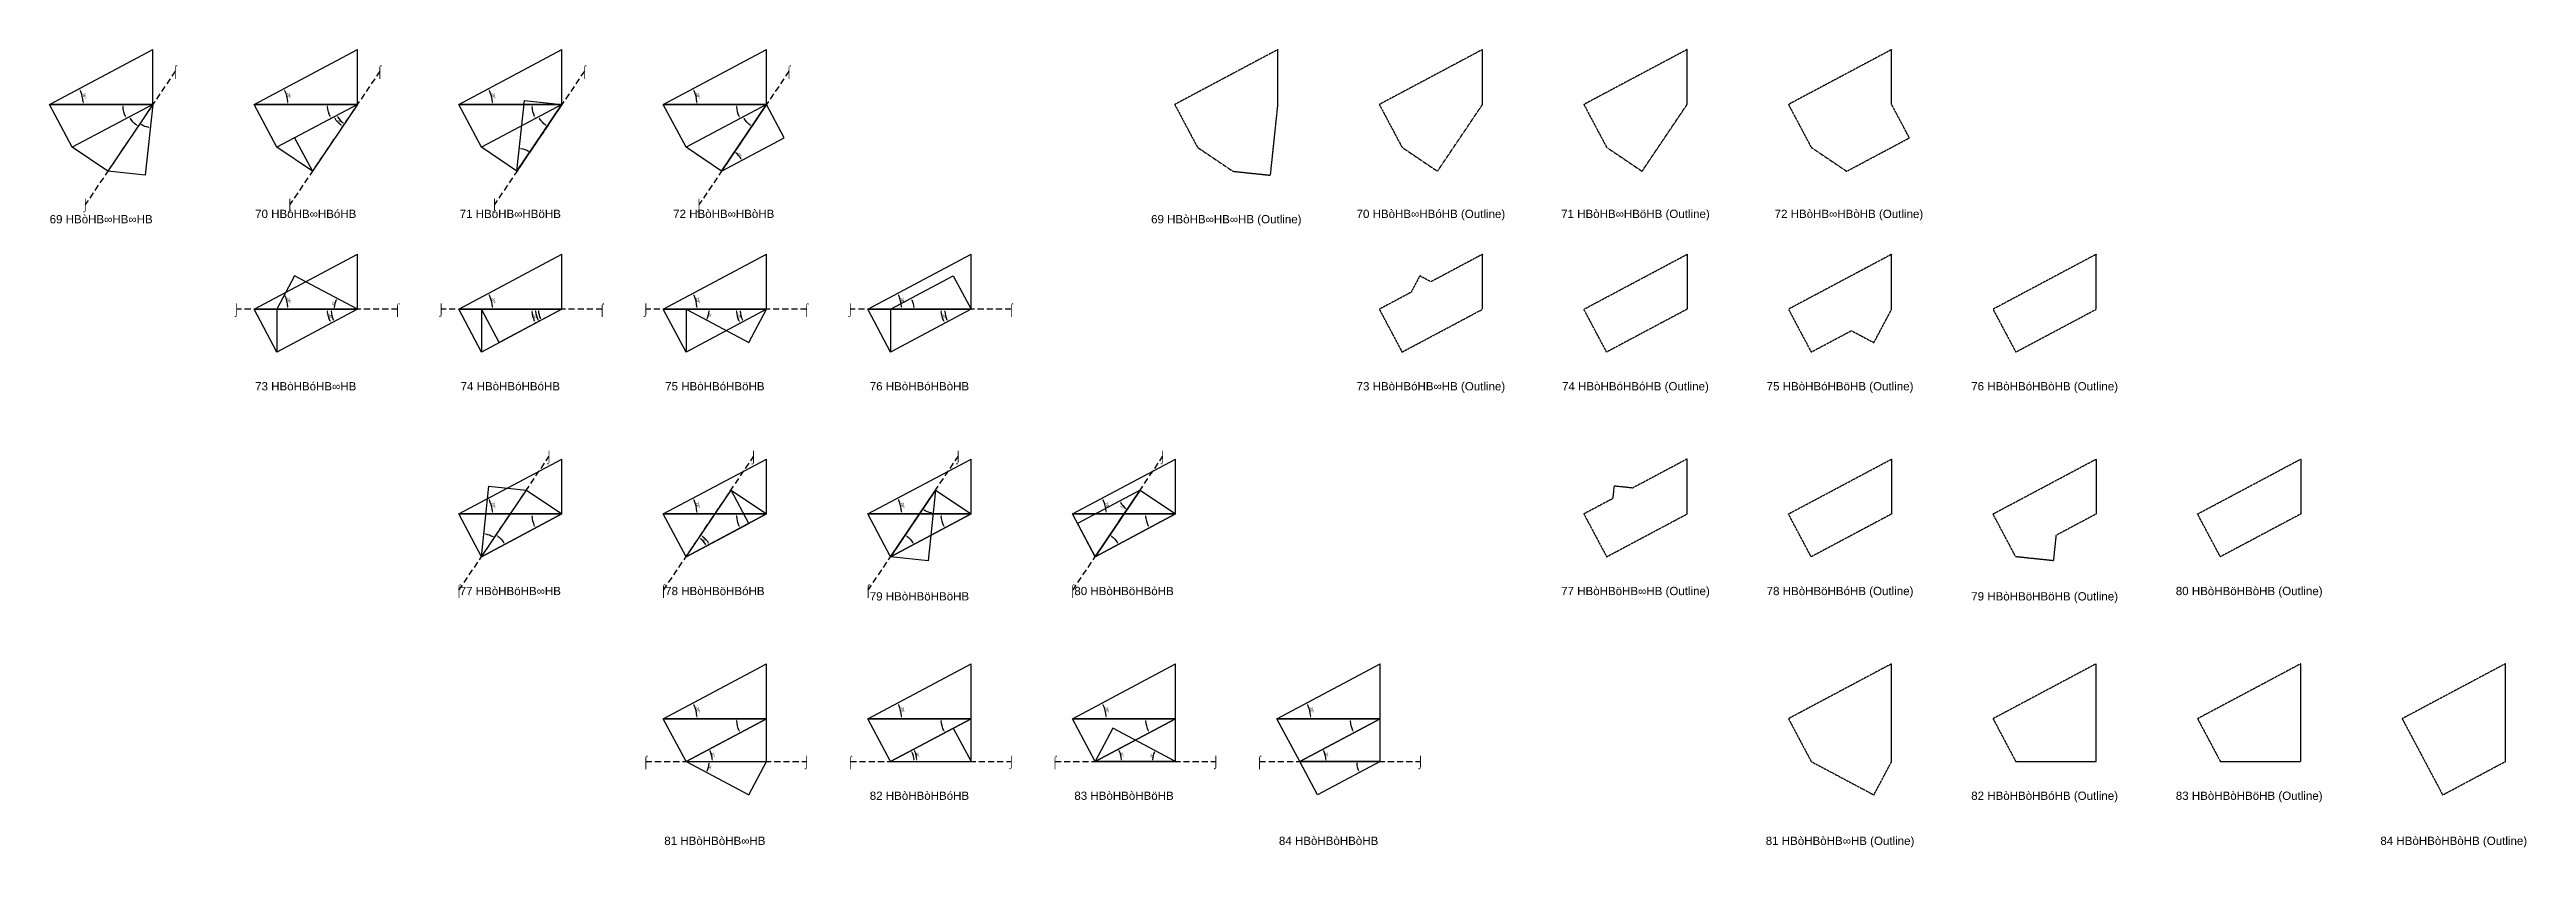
# Model space of a CAD drawing. Header units: millimetres. Extents: x 123348 to 671342, y -3335564 to 24518.
# Drawn here: x 220098 to 580055, y -804857 to -689001 of the extents above; entities that cross this region are included whole.
import ezdxf
from ezdxf.enums import TextEntityAlignment as Align

# ---------------------------------------------------------------- set-up
doc = ezdxf.new("R2010")
doc.units = ezdxf.units.MM
doc.header["$PDMODE"] = 35
doc.linetypes.add('DASHED', pattern=[19.05, 12.7, -6.35])
for name, color, linetype in [('BASE', 170, 'Continuous'), ('HYPOTENUSE', 20, 'Continuous'), ('PERPENDICULAR', 90, 'Continuous')]:
    doc.layers.add(name, color=color, linetype=linetype)
doc.styles.add('Arial', font='arial.ttf')
doc.dimstyles.new('ISO-25', dxfattribs={"dimtxt": 250, "dimasz": 100, "dimexe": 1.25, "dimexo": 0.625, "dimgap": 100, "dimtad": 1, "dimdec": 0, "dimtxsty": 'Arial', "dimcen": 2.5, "dimadec": 0, "dimazin": 0, "dimtfac": 1, "dimtdec": 0, "dimtmove": 0, "dimatfit": 3, "dimfxl": 1, "dimarcsym": 0})

msp = doc.modelspace()

# ---------------------------------------------------------------- texts
at = {"linetype": 'DASHED', "ltscale": 100, "style": 'Arial'}
for s, p in [('⌠', (238367, -692130)), ('⌠', (268097, -692130)), ('⌠', (297827, -692130)), ('⌠', (327557, -692130)), ('⌡', (225289, -711519)), ('70 HBòHB∞HBóHB', (257328, -712856)), ('⌡', (255019, -711519)), ('71 HBòHB∞HBöHB', (287058, -712856)), ('⌡', (284749, -711519)), ('72 HBòHB∞HBòHB', (318076, -712856)), ('⌡', (314479, -711519)), ('70 HBòHB∞HBóHB (Outline)', (420842, -712856)), ('71 HBòHB∞HBöHB (Outline)', (450572, -712856)), ('72 HBòHB∞HBòHB (Outline)', (481591, -712856)), ('69 HBòHB∞HB∞HB', (227598, -713631)), ('69 HBòHB∞HB∞HB (Outline)', (391112, -713631)), ('⌡', (247287, -726707)), ('⌠', (270675, -726707)), ('⌡', (277017, -726707)), ('⌠', (300405, -726707)), ('⌡', (306747, -726707)), ('⌠', (330134, -726707)), ('⌡', (336477, -726707)), ('⌠', (359864, -726707)), ('73 HBòHBóHB∞HB', (257328, -737892)), ('74 HBòHBóHBóHB', (287058, -737892)), ('75 HBòHBóHBöHB', (316787, -737892)), ('76 HBòHBóHBòHB', (346517, -737892)), ('73 HBòHBóHB∞HB (Outline)', (420842, -737892)), ('74 HBòHBóHBóHB (Outline)', (450572, -737892)), ('75 HBòHBóHBöHB (Outline)', (480302, -737892)), ('76 HBòHBóHBòHB (Outline)', (510032, -737892)), ('⌡', (292672, -748113)), ('⌡', (322402, -748113)), ('⌡', (352132, -748113)), ('⌡', (381862, -748113)), ('⌠', (279594, -767502)), ('⌠', (309324, -767502)), ('⌠', (339054, -767502)), ('⌠', (368784, -767502)), ('77 HBòHBöHB∞HB', (287058, -767622)), ('78 HBòHBöHBóHB', (316787, -767622)), ('79 HBòHBöHBöHB', (346517, -768397)), ('80 HBòHBöHBòHB', (376247, -767622)), ('77 HBòHBöHB∞HB (Outline)', (450572, -767622)), ('78 HBòHBöHBóHB (Outline)', (480302, -767622)), ('79 HBòHBöHBöHB (Outline)', (510032, -768397)), ('80 HBòHBöHBòHB (Outline)', (539762, -767622)), ('⌠', (306747, -792385)), ('⌡', (330134, -792385)), ('⌠', (336477, -792385)), ('⌡', (359864, -792385)), ('⌠', (366207, -792385)), ('⌡', (389594, -792385)), ('⌠', (395936, -792385)), ('⌡', (419324, -792385)), ('82 HBòHBòHBóHB', (346517, -797352)), ('83 HBòHBòHBöHB', (376247, -797352)), ('82 HBòHBòHBóHB (Outline)', (510032, -797352)), ('83 HBòHBòHBöHB (Outline)', (539762, -797352)), ('81 HBòHBòHB∞HB', (316787, -803896)), ('84 HBòHBòHBòHB', (405977, -803896)), ('81 HBòHBòHB∞HB (Outline)', (480302, -803896)), ('84 HBòHBòHBòHB (Outline)', (569492, -803896))]:
    msp.add_text(s, height=1200, dxfattribs=at).set_placement(p, align=Align.MIDDLE_CENTER)

# ---------------------------------------------------------------- blocks, each defined once
blk = doc.blocks.new('*D2')
at = {"color": 0, "lineweight": -2, "ltscale": 100, "transparency": 16777216}
blk.add_arc((0, 0), 4906, 4.08845, 23.91155, dxfattribs=at)
at = {"color": 0, "ltscale": 100, "transparency": 16777216}
for points in [[(4432, 1963), (4537, 2014), (4332, 2303)], [(4952, 352), (4835, 348), (4906, 0)]]:
    blk.add_solid(points, dxfattribs=at)
at = {"layer": 'Defpoints', "color": 0, "ltscale": 100, "transparency": 16777216}
for p in [(15000, 7976), (0, 0), (0, 0), (4841, 796), (15000, 0)]:
    blk.add_point(p, dxfattribs=at)
at = {"color": 0, "ltscale": 100, "transparency": 16777216, "insert": (5055, 1260), "char_height": 400, "attachment_point": 5, "rotation": 284, "style": 'Arial'}
blk.add_mtext('28°', dxfattribs=at)
blk = doc.blocks.new('GTN')
at = {"layer": 'BASE'}
blk.add_line((0, 0), (15000, 0), dxfattribs=at)
at = {"layer": 'HYPOTENUSE'}
blk.add_line((0, 0), (15000, 7975.6), dxfattribs=at)
at = {"layer": 'PERPENDICULAR'}
blk.add_line((15000, 0), (15000, 7975.6), dxfattribs=at)
at = {"color": 4, "ltscale": 100}
dim = blk.add_angular_dim_2l(base=(4841, 795.6), line1=((0, 0), (15000, 0)), line2=((0, 0), (15000, 7975.6)), dimstyle='ISO-25', override={"dimtxt": 400, "dimasz": 350, "dimgap": 100}, dxfattribs=at)
dim.commit()
dim.dimension.update_dxf_attribs({"geometry": '*D2', "text_midpoint": (5055.4, 1260.5)})

# ---------------------------------------------------------------- linework, layer by layer
at = {"linetype": 'DASHED', "ltscale": 70}
for p, q in [((238367, -692130), (225289, -711519)), ((268097, -692130), (255019, -711519)), ((297827, -692130), (284749, -711519)), ((327557, -692130), (314479, -711519)), ((270675, -726707), (247287, -726707)), ((300405, -726707), (277017, -726707)), ((330134, -726707), (306747, -726707)), ((359864, -726707), (336477, -726707)), ((279594, -767502), (292672, -748113)), ((309324, -767502), (322402, -748113)), ((339054, -767502), (352132, -748113)), ((368784, -767502), (381862, -748113)), ((306747, -792385), (330134, -792385)), ((336477, -792385), (359864, -792385)), ((366207, -792385), (389594, -792385)), ((395936, -792385), (419324, -792385))]:
    msp.add_line(p, q, dxfattribs=at)
at = {"linetype": 'DASHED'}
for points in [[(398612, -689001), (383612, -696977), (386918, -703195), (392073, -706672), (397533, -707246), (398612, -696977)], [(421803, -706672), (428342, -696977), (428342, -689001), (413342, -696977), (416648, -703195)], [(451533, -706672), (458072, -696977), (458072, -689001), (443072, -696977), (446378, -703195)], [(487802, -689001), (472802, -696977), (476108, -703195), (481263, -706672), (490380, -701824), (487802, -696977)], [(416648, -732925), (428342, -726707), (428342, -718731), (420842, -722719), (419226, -721860), (417951, -724256), (413342, -726707)], [(443072, -726707), (458072, -718731), (458072, -726707), (446378, -732925)], [(487802, -726707), (487802, -718731), (472802, -726707), (476108, -732925), (481955, -729816), (485225, -731554)], [(505838, -732925), (517532, -726707), (517532, -718731), (502532, -726707)], [(447458, -752386), (447266, -754207), (443072, -756437), (446378, -762655), (458072, -756437), (458072, -748461), (450157, -752670)], [(472802, -756437), (487802, -748461), (487802, -756437), (476108, -762655)], [(511298, -763229), (505838, -762655), (502532, -756437), (517532, -748461), (517532, -756437), (511685, -759546)], [(532262, -756437), (547262, -748461), (547262, -756437), (535568, -762655)], [(487802, -778191), (472802, -786167), (476108, -792385), (485225, -797232), (487802, -792385)], [(517532, -792385), (517532, -778191), (502532, -786167), (505838, -792385)], [(547262, -792385), (547262, -778191), (532262, -786167), (535568, -792385)], [(576992, -778191), (561992, -786167), (567876, -797232), (576992, -792385)]]:
    msp.add_lwpolyline(points, close=True, dxfattribs=at)

# ---------------------------------------------------------------- block references
for p in [(220098, -696977), (249828, -696977), (279558, -696977), (309287, -696977), (249828, -726707), (279558, -726707), (309287, -726707), (339017, -726707), (279558, -756437), (309287, -756437), (339017, -756437), (368747, -756437), (309287, -786167), (339017, -786167), (368747, -786167), (398477, -786167)]:
    msp.add_blockref('GTN', p, dxfattribs=at)
at = {"linetype": 'DASHED', "ltscale": 100}
for p, xscale, yscale, zscale, rotation in [((235098, -696977), -0.882947592858929, 0.882947592858929, 0.882947592858929, 27.99999999999998), ((264828, -696977), -0.882947592858929, 0.882947592858929, 0.882947592858929, 27.99999999999998), ((294558, -696977), -0.882947592858929, 0.882947592858929, 0.882947592858929, 27.99999999999998), ((324287, -696977), -0.882947592858929, 0.882947592858929, 0.882947592858929, 27.99999999999998), ((235098, -696977), -0.779596451735375, 0.7795964517353748, 0.779596451735375, 56.00000000000004), ((264828, -696977), -0.779596451735375, 0.7795964517353748, 0.779596451735375, 56.00000000000004), ((294558, -696977), -0.779596451735375, 0.7795964517353748, 0.779596451735375, 56.00000000000004), ((324287, -696977), -0.779596451735375, 0.7795964517353748, 0.779596451735375, 56.00000000000004), ((235098, -696977), -0.6883428104611109, 0.6883428104611108, 0.6883428104611109, 83.99999999999993), ((264828, -696977), 0.6883428104611109, 0.6883428104611109, 0.6883428104611109, 208), ((288018, -706672), -0.6883428104611109, 0.6883428104611108, 0.6883428104611109, 264), ((317748, -706672), 0.6883428104611109, 0.6883428104611109, 0.6883428104611109, 27.99999999999997), ((264828, -726707), -0.882947592858929, 0.882947592858929, 0.882947592858929, 27.99999999999998), ((264828, -726707), 0.6883428104611128, 0.6883428104611128, 0.6883428104611128, 151.9999999999999), ((294558, -726707), -0.882947592858929, 0.882947592858929, 0.882947592858929, 27.99999999999998), ((294558, -726707), -0.6883428104611109, 0.6883428104611109, 0.6883428104611109, 27.99999999999998), ((324287, -726707), -0.882947592858929, 0.882947592858929, 0.882947592858929, 27.99999999999998), ((312594, -726707), 0.688342810461111, 0.688342810461111, 0.688342810461111, 332.0000000000001), ((354017, -726707), -0.882947592858929, 0.882947592858929, 0.882947592858929, 27.99999999999998), ((342324, -726707), -0.688342810461111, 0.688342810461111, 0.688342810461111, 208), ((264828, -726707), 0.7795964517353771, 0.7795964517353771, 0.7795964517353771, 180), ((294558, -726707), 0.7795964517353771, 0.7795964517353771, 0.7795964517353771, 180), ((324287, -726707), 0.7795964517353771, 0.7795964517353771, 0.7795964517353771, 180), ((354017, -726707), 0.7795964517353771, 0.7795964517353771, 0.7795964517353771, 180), ((294558, -756437), -0.882947592858929, 0.882947592858929, 0.882947592858929, 27.99999999999998), ((324287, -756437), -0.882947592858929, 0.882947592858929, 0.882947592858929, 27.99999999999998), ((354017, -756437), -0.882947592858929, 0.882947592858929, 0.882947592858929, 27.99999999999998), ((383747, -756437), -0.882947592858929, 0.882947592858929, 0.882947592858929, 27.99999999999998), ((282864, -762655), -0.6883428104611109, 0.6883428104611108, 0.6883428104611109, 264), ((282864, -762655), -0.779596451735377, 0.779596451735377, 0.7795964517353771, 236.0000000000001), ((312594, -762655), 0.6883428104611109, 0.6883428104611109, 0.6883428104611109, 27.99999999999997), ((312594, -762655), -0.779596451735377, 0.779596451735377, 0.7795964517353771, 236.0000000000001), ((348863, -752960), -0.6883428104611109, 0.6883428104611108, 0.6883428104611109, 83.99999999999993), ((342324, -762655), -0.779596451735377, 0.779596451735377, 0.7795964517353771, 236.0000000000001), ((378593, -752960), 0.6883428104611109, 0.6883428104611109, 0.6883428104611109, 208), ((372053, -762655), -0.779596451735377, 0.779596451735377, 0.7795964517353771, 236.0000000000001), ((324287, -786167), -0.882947592858929, 0.882947592858929, 0.882947592858929, 27.99999999999998), ((354017, -786167), -0.882947592858929, 0.882947592858929, 0.882947592858929, 27.99999999999998), ((383747, -786167), -0.882947592858929, 0.882947592858929, 0.882947592858929, 27.99999999999998), ((413477, -786167), -0.882947592858929, 0.882947592858929, 0.882947592858929, 27.99999999999998), ((312594, -792385), 0.688342810461111, 0.688342810461111, 0.688342810461111, 332.0000000000001), ((342324, -792385), -0.688342810461111, 0.688342810461111, 0.688342810461111, 208), ((383747, -792385), 0.6883428104611109, 0.6883428104611109, 0.6883428104611109, 152), ((413477, -792385), -0.6883428104611109, 0.6883428104611109, 0.6883428104611109, 27.99999999999998)]:
    msp.add_blockref('GTN', p, dxfattribs=dict(at, xscale=xscale, yscale=yscale, zscale=zscale, rotation=rotation))
at = {"linetype": 'DASHED', "ltscale": 100, "xscale": 0.7795964517353771, "yscale": 0.7795964517353771, "zscale": 0.7795964517353771}
for p in [(312594, -792385), (342324, -792385), (372053, -792385), (401783, -792385)]:
    msp.add_blockref('GTN', p, dxfattribs=at)

msp.set_redraw_order([(e.dxf.handle, doc.entitydb.next_handle()) for e in msp.query("TEXT MTEXT ATTDEF DIMENSION ARC_DIMENSION")])  # texts and dimensions are drawn at this point

doc.saveas('drawing.dxf')
